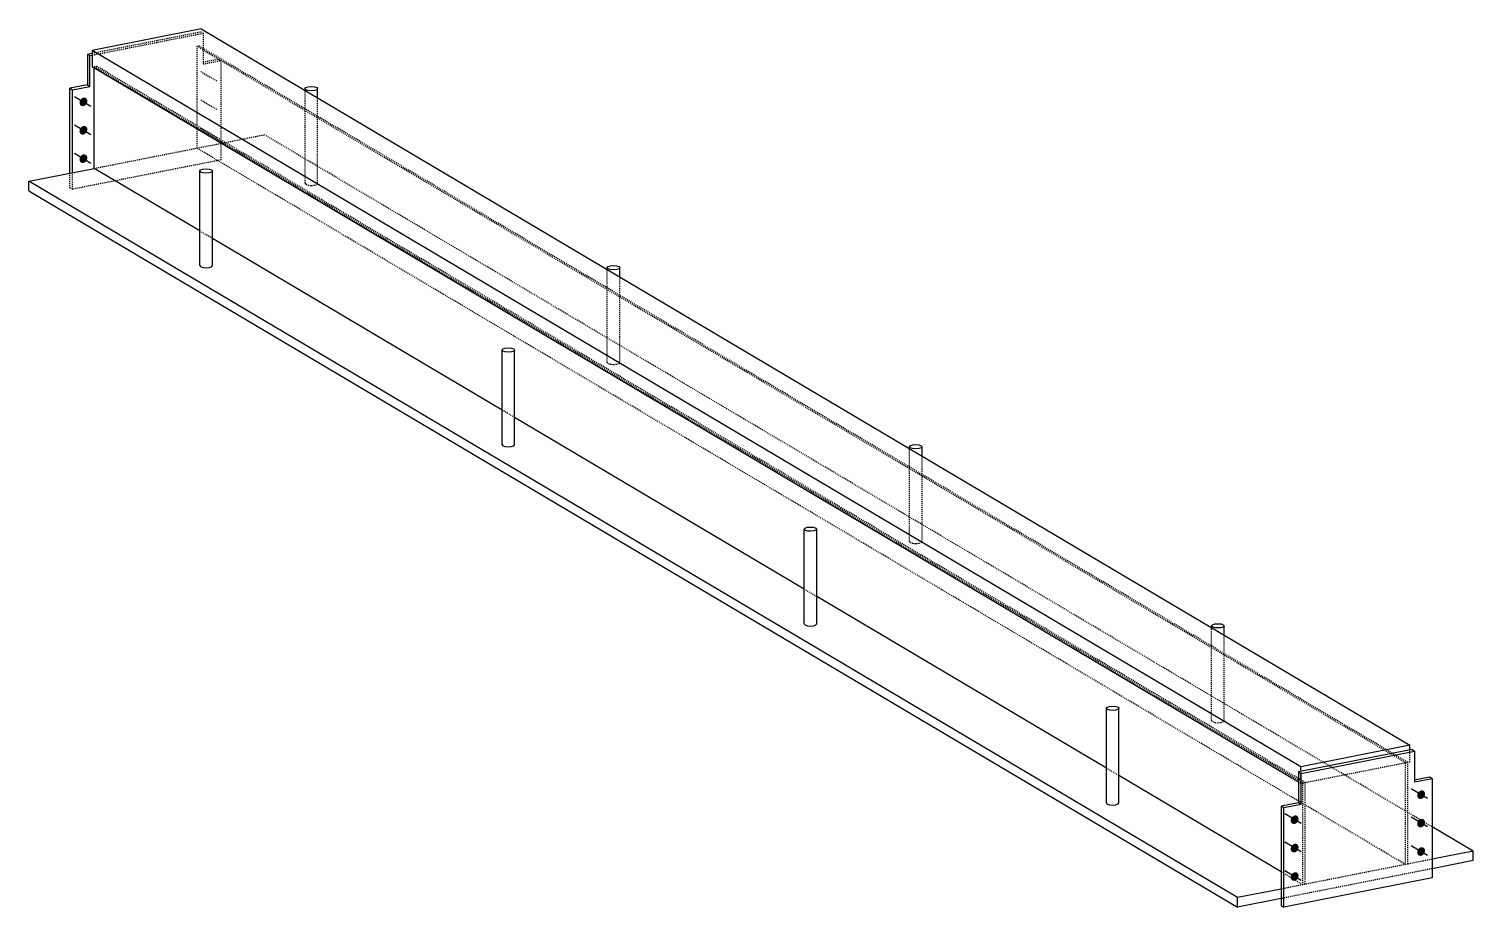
# Model space of a CAD drawing. Header units: millimetres. Extents: x 9 to 44249, y 10 to 1769.
# Drawn here: x 8609 to 11476, y 26 to 1769 of the extents above; entities that cross this region are included whole.
import ezdxf

# ---------------------------------------------------------------- set-up
doc = ezdxf.new("R2010")
doc.units = ezdxf.units.MM
doc.linetypes.add('DXK_LINE_DOT2', pattern=[3.9198, 1.9599, -1.9599])
doc.layers.add('STÅL', color=7, linetype='Continuous')

msp = doc.modelspace()

# ---------------------------------------------------------------- hatches: boundary and pattern name
at = {"layer": 'STÅL', "linetype": 'Continuous'}
for points in [[(8710.7, 1628.3), (8711.8, 1629.8), (8713.1, 1631.1), (8714.6, 1632.1), (8716.2, 1632.8), (8717.8, 1633.1), (8719.4, 1633.1), (8720.9, 1632.7), (8722.2, 1631.9), (8723.3, 1630.8), (8724.1, 1629.4), (8724.6, 1627.8), (8724.8, 1626.1), (8724.6, 1624.3), (8724.1, 1622.5), (8723.3, 1620.8), (8722.2, 1619.3), (8720.9, 1618), (8719.4, 1617), (8717.8, 1616.3), (8716.2, 1616), (8714.6, 1616.1), (8713.1, 1616.5), (8711.8, 1617.3), (8710.7, 1618.4), (8709.9, 1619.7), (8709.4, 1621.3), (8709.2, 1623), (8709.4, 1624.8), (8709.9, 1626.6)], [(8710.7, 1571.9), (8711.8, 1573.5), (8713.1, 1574.8), (8714.6, 1575.8), (8716.2, 1576.4), (8717.8, 1576.8), (8719.4, 1576.7), (8720.9, 1576.3), (8722.2, 1575.5), (8723.3, 1574.4), (8724.1, 1573), (8724.6, 1571.5), (8724.8, 1569.7), (8724.6, 1567.9), (8724.1, 1566.2), (8723.3, 1564.5), (8722.2, 1562.9), (8720.9, 1561.6), (8719.4, 1560.6), (8717.8, 1559.9), (8716.2, 1559.6), (8714.6, 1559.7), (8713.1, 1560.1), (8711.8, 1560.9), (8710.7, 1562), (8709.9, 1563.4), (8709.4, 1564.9), (8709.2, 1566.7), (8709.4, 1568.5), (8709.9, 1570.2)], [(8710.7, 1515.5), (8711.8, 1517.1), (8713.1, 1518.4), (8714.6, 1519.4), (8716.2, 1520.1), (8717.8, 1520.4), (8719.4, 1520.3), (8720.9, 1519.9), (8722.2, 1519.1), (8723.3, 1518), (8724.1, 1516.7), (8724.6, 1515.1), (8724.8, 1513.3), (8724.6, 1511.6), (8724.1, 1509.8), (8723.3, 1508.1), (8722.2, 1506.6), (8720.9, 1505.3), (8719.4, 1504.2), (8717.8, 1503.6), (8716.2, 1503.2), (8714.6, 1503.3), (8713.1, 1503.7), (8711.8, 1504.5), (8710.7, 1505.6), (8709.9, 1507), (8709.4, 1508.6), (8709.2, 1510.3), (8709.4, 1512.1), (8709.9, 1513.9)], [(11366.8, 253.2), (11367.9, 254.7), (11369.2, 256), (11370.7, 257), (11372.3, 257.7), (11374, 258), (11375.5, 258), (11377, 257.5), (11378.4, 256.8), (11379.4, 255.7), (11380.3, 254.3), (11380.8, 252.7), (11380.9, 251), (11380.8, 249.2), (11380.3, 247.4), (11379.4, 245.7), (11378.3, 244.2), (11377, 242.9), (11375.5, 241.9), (11373.9, 241.2), (11372.3, 240.9), (11370.7, 240.9), (11369.2, 241.4), (11367.9, 242.1), (11366.8, 243.2), (11366, 244.6), (11365.5, 246.2), (11365.3, 247.9), (11365.5, 249.7), (11366, 251.5)], [(11115.7, 203.6), (11116.8, 205.1), (11118.1, 206.4), (11119.6, 207.4), (11121.2, 208.1), (11122.8, 208.4), (11124.4, 208.4), (11125.9, 208), (11127.2, 207.2), (11128.3, 206.1), (11129.1, 204.7), (11129.6, 203.1), (11129.8, 201.4), (11129.6, 199.6), (11129.1, 197.8), (11128.3, 196.1), (11127.2, 194.6), (11125.9, 193.3), (11124.4, 192.3), (11122.8, 191.6), (11121.2, 191.3), (11119.6, 191.3), (11118.1, 191.8), (11116.8, 192.6), (11115.7, 193.7), (11114.9, 195), (11114.4, 196.6), (11114.2, 198.3), (11114.4, 200.1), (11114.9, 201.9)], [(11366.8, 196.8), (11367.9, 198.3), (11369.2, 199.6), (11370.7, 200.6), (11372.3, 201.3), (11374, 201.6), (11375.5, 201.6), (11377, 201.2), (11378.4, 200.4), (11379.4, 199.3), (11380.3, 197.9), (11380.8, 196.3), (11380.9, 194.6), (11380.8, 192.8), (11380.3, 191), (11379.4, 189.3), (11378.3, 187.8), (11377, 186.5), (11375.5, 185.5), (11373.9, 184.8), (11372.3, 184.5), (11370.7, 184.6), (11369.2, 185), (11367.9, 185.8), (11366.8, 186.9), (11366, 188.2), (11365.5, 189.8), (11365.3, 191.5), (11365.5, 193.3), (11366, 195.1)], [(11115.7, 147.2), (11116.8, 148.7), (11118.1, 150), (11119.6, 151.1), (11121.2, 151.7), (11122.8, 152.1), (11124.4, 152), (11125.9, 151.6), (11127.2, 150.8), (11128.3, 149.7), (11129.1, 148.3), (11129.6, 146.7), (11129.8, 145), (11129.6, 143.2), (11129.1, 141.4), (11128.3, 139.7), (11127.2, 138.2), (11125.9, 136.9), (11124.4, 135.9), (11122.8, 135.2), (11121.2, 134.9), (11119.6, 135), (11118.1, 135.4), (11116.8, 136.2), (11115.7, 137.3), (11114.9, 138.6), (11114.4, 140.2), (11114.2, 141.9), (11114.4, 143.7), (11114.9, 145.5)], [(11366.8, 140.4), (11367.9, 142), (11369.2, 143.3), (11370.7, 144.3), (11372.3, 144.9), (11374, 145.3), (11375.5, 145.2), (11377, 144.8), (11378.4, 144), (11379.4, 142.9), (11380.3, 141.5), (11380.8, 139.9), (11380.9, 138.2), (11380.8, 136.4), (11380.3, 134.7), (11379.4, 133), (11378.3, 131.4), (11377, 130.1), (11375.5, 129.1), (11373.9, 128.4), (11372.3, 128.1), (11370.7, 128.2), (11369.2, 128.6), (11367.9, 129.4), (11366.8, 130.5), (11366, 131.9), (11365.5, 133.4), (11365.3, 135.2), (11365.5, 137), (11366, 138.7)], [(11115.7, 90.8), (11116.8, 92.4), (11118.1, 93.7), (11119.6, 94.7), (11121.2, 95.4), (11122.8, 95.7), (11124.4, 95.6), (11125.9, 95.2), (11127.2, 94.4), (11128.3, 93.3), (11129.1, 91.9), (11129.6, 90.4), (11129.8, 88.6), (11129.6, 86.8), (11129.1, 85.1), (11128.3, 83.4), (11127.2, 81.8), (11125.9, 80.5), (11124.4, 79.5), (11122.8, 78.8), (11121.2, 78.5), (11119.6, 78.6), (11118.1, 79), (11116.8, 79.8), (11115.7, 80.9), (11114.9, 82.3), (11114.4, 83.8), (11114.2, 85.6), (11114.4, 87.4), (11114.9, 89.1)]]:
    msp.add_hatch(color=96, dxfattribs=at).paths.add_polyline_path(points)

# ---------------------------------------------------------------- linework, layer by layer
at = {"layer": 'STÅL', "color": 2, "linetype": 'Continuous'}
for p, q in [((8950.8, 1769.4), (8734.3, 1726.7)), ((8950.8, 1769.4), (11350.8, 347.7)), ((8725, 1719.4), (8734.3, 1721.2)), ((11134.3, 304.9), (8734.3, 1726.7)), ((8734.3, 1726.7), (8734.3, 1693.8)), ((8725, 1719.4), (8725, 1658.3)), ((8725, 1719.4), (8730, 1716.4)), ((8730, 1716.4), (8734.3, 1717.3)), ((8730, 1655.3), (8730, 1716.4)), ((11130, 274.6), (8734.3, 1693.8)), ((8738.6, 1492.6), (8738.6, 1691.2)), ((8725, 1658.3), (8690.3, 1651.5)), ((8690.3, 1483.1), (8690.3, 1651.5)), ((8690.3, 1651.5), (8695.3, 1648.5)), ((8695.3, 1648.5), (8730, 1655.3)), ((8695.3, 1484), (8695.3, 1648.5)), ((8725, 1658.3), (8730, 1655.3)), ((9157.1, 1650.9), (9158.7, 1653.1)), ((9158.8, 1648.8), (9157.1, 1650.9)), ((9157.1, 1647.2), (9157.1, 1650.9)), ((9158.7, 1653.1), (9163.3, 1654.6)), ((9163.4, 1647.2), (9158.8, 1648.8)), ((9163.3, 1654.6), (9169.5, 1655.2)), ((9169.7, 1646.7), (9163.4, 1647.2)), ((9169.5, 1655.2), (9175.8, 1654.7)), ((9175.9, 1647.3), (9169.7, 1646.7)), ((9175.8, 1654.7), (9180.4, 1653.1)), ((9180.5, 1648.8), (9175.9, 1647.3)), ((9180.4, 1653.1), (9182.1, 1651)), ((9182.1, 1651), (9180.5, 1648.8)), ((9182.1, 1632.4), (9182.1, 1651)), ((8608.7, 1466.9), (8738.6, 1492.6)), ((8948.2, 1368.5), (8738.6, 1492.6)), ((8954.4, 1491.1), (8960.6, 1491.7)), ((8960.6, 1491.7), (8966.9, 1491.1)), ((11008.7, 45.2), (8608.7, 1466.9)), ((8608.7, 1448.2), (8608.7, 1466.9)), ((8948.2, 1487.4), (8949.8, 1489.5)), ((8949.9, 1485.3), (8948.2, 1487.4)), ((8948.2, 1299.5), (8948.2, 1487.4)), ((8949.8, 1489.5), (8954.4, 1491.1)), ((8954.5, 1483.7), (8949.9, 1485.3)), ((8960.8, 1483.2), (8954.5, 1483.7)), ((8967, 1483.7), (8960.8, 1483.2)), ((8966.9, 1491.1), (8971.5, 1489.6)), ((8971.6, 1485.3), (8967, 1483.7)), ((8971.5, 1489.6), (8973.2, 1487.5)), ((8973.2, 1487.5), (8971.6, 1485.3)), ((8973.2, 1299.5), (8973.2, 1487.5)), ((8608.7, 1448.2), (11008.7, 26.4)), ((9548.2, 1013), (8973.2, 1353.6)), ((8948.2, 1299.5), (8949.9, 1297.3)), ((8949.9, 1297.3), (8954.5, 1295.8)), ((8954.5, 1295.8), (8960.8, 1295.2)), ((8960.8, 1295.2), (8967, 1295.8)), ((8967, 1295.8), (8971.6, 1297.4)), ((8971.6, 1297.4), (8973.2, 1299.5)), ((9757.1, 1295.5), (9758.7, 1297.6)), ((9758.8, 1293.4), (9757.1, 1295.5)), ((9757.1, 1291.8), (9757.1, 1295.5)), ((9758.7, 1297.6), (9763.3, 1299.2)), ((9763.4, 1291.8), (9758.8, 1293.4)), ((9763.3, 1299.2), (9769.5, 1299.8)), ((9769.7, 1291.2), (9763.4, 1291.8)), ((9769.5, 1299.8), (9775.8, 1299.2)), ((9775.9, 1291.8), (9769.7, 1291.2)), ((9775.8, 1299.2), (9780.4, 1297.7)), ((9780.5, 1293.4), (9775.9, 1291.8)), ((9780.4, 1297.7), (9782.1, 1295.5)), ((9782.1, 1295.5), (9780.5, 1293.4)), ((9782.1, 1277), (9782.1, 1295.5)), ((9548.2, 1132), (9549.8, 1134.1)), ((9549.9, 1129.8), (9548.2, 1132)), ((9548.2, 944), (9548.2, 1132)), ((9549.8, 1134.1), (9554.4, 1135.7)), ((9554.5, 1128.3), (9549.9, 1129.8)), ((9554.4, 1135.7), (9560.6, 1136.3)), ((9560.8, 1127.7), (9554.5, 1128.3)), ((9560.6, 1136.3), (9566.9, 1135.7)), ((9567, 1128.3), (9560.8, 1127.7)), ((9566.9, 1135.7), (9571.5, 1134.2)), ((9571.6, 1129.9), (9567, 1128.3)), ((9571.5, 1134.2), (9573.2, 1132)), ((9573.2, 1132), (9571.6, 1129.9)), ((9573.2, 944.1), (9573.2, 1132)), ((10148.2, 657.6), (9573.2, 998.2)), ((9548.2, 944), (9549.9, 941.9)), ((9549.9, 941.9), (9554.5, 940.3)), ((9554.5, 940.3), (9560.8, 939.8)), ((9560.8, 939.8), (9567, 940.4)), ((9567, 940.4), (9571.6, 941.9)), ((9571.6, 941.9), (9573.2, 944.1)), ((10357.1, 940.1), (10358.7, 942.2)), ((10358.8, 937.9), (10357.1, 940.1)), ((10357.1, 936.3), (10357.1, 940.1)), ((10358.7, 942.2), (10363.3, 943.8)), ((10363.4, 936.4), (10358.8, 937.9)), ((10363.3, 943.8), (10369.5, 944.4)), ((10369.7, 935.8), (10363.4, 936.4)), ((10369.5, 944.4), (10375.8, 943.8)), ((10375.9, 936.4), (10369.7, 935.8)), ((10375.8, 943.8), (10380.4, 942.2)), ((10380.5, 938), (10375.9, 936.4)), ((10380.4, 942.2), (10382.1, 940.1)), ((10382.1, 940.1), (10380.5, 938)), ((10382.1, 921.5), (10382.1, 940.1)), ((10148.2, 776.5), (10149.8, 778.7)), ((10149.9, 774.4), (10148.2, 776.5)), ((10148.2, 588.6), (10148.2, 776.5)), ((10149.8, 778.7), (10154.4, 780.2)), ((10154.5, 772.8), (10149.9, 774.4)), ((10154.4, 780.2), (10160.6, 780.8)), ((10160.6, 780.8), (10166.9, 780.3)), ((10166.9, 780.3), (10171.5, 778.7)), ((10171.6, 774.4), (10167, 772.9)), ((10171.5, 778.7), (10173.2, 776.6)), ((10173.2, 776.6), (10171.6, 774.4)), ((10173.2, 588.6), (10173.2, 776.6)), ((10160.8, 772.3), (10154.5, 772.8)), ((10167, 772.9), (10160.8, 772.3)), ((10748.2, 302.1), (10173.2, 642.8)), ((10148.2, 588.6), (10149.9, 586.5)), ((10149.9, 586.5), (10154.5, 584.9)), ((10154.5, 584.9), (10160.8, 584.3)), ((10160.8, 584.3), (10167, 584.9)), ((10167, 584.9), (10171.6, 586.5)), ((10171.6, 586.5), (10173.2, 588.6)), ((10957.1, 584.6), (10958.7, 586.8)), ((10958.8, 582.5), (10957.1, 584.6)), ((10957.1, 580.9), (10957.1, 584.6)), ((10958.7, 586.8), (10963.3, 588.3)), ((10963.4, 580.9), (10958.8, 582.5)), ((10963.3, 588.3), (10969.5, 588.9)), ((10969.7, 580.4), (10963.4, 580.9)), ((10969.5, 588.9), (10975.8, 588.4)), ((10975.9, 581), (10969.7, 580.4)), ((10975.8, 588.4), (10980.4, 586.8)), ((10980.5, 582.5), (10975.9, 581)), ((10980.4, 586.8), (10982.1, 584.7)), ((10982.1, 584.7), (10980.5, 582.5)), ((10982.1, 566.1), (10982.1, 584.7)), ((10748.2, 421.1), (10749.8, 423.2)), ((10749.9, 419), (10748.2, 421.1)), ((10748.2, 233.1), (10748.2, 421.1)), ((10749.8, 423.2), (10754.4, 424.8)), ((10754.5, 417.4), (10749.9, 419)), ((10754.4, 424.8), (10760.6, 425.4)), ((10760.8, 416.8), (10754.5, 417.4)), ((10760.6, 425.4), (10766.9, 424.8)), ((10767, 417.4), (10760.8, 416.8)), ((10766.9, 424.8), (10771.5, 423.3)), ((10771.6, 419), (10767, 417.4)), ((10771.5, 423.3), (10773.2, 421.1)), ((10773.2, 421.1), (10771.6, 419)), ((10773.2, 233.2), (10773.2, 421.1)), ((11350.8, 347.7), (11134.3, 304.9)), ((11350.8, 338.3), (11350.8, 347.7)), ((11355.1, 339.1), (11130, 294.7)), ((11135, 291.7), (11360.1, 336.2)), ((11355.1, 339.1), (11360.1, 336.2)), ((11360.1, 336.2), (11360.1, 275.1)), ((11095.3, 96.5), (10773.2, 287.3)), ((11130, 294.7), (11130, 233.6)), ((11130, 294.7), (11135, 291.7)), ((11134.3, 295.5), (11134.3, 304.9)), ((11135, 230.6), (11135, 291.7)), ((11360.1, 279), (11389.8, 284.9)), ((11360.1, 275.1), (11394.8, 281.9)), ((11389.8, 284.9), (11394.8, 281.9)), ((11394.8, 281.9), (11394.8, 84.6)), ((10748.2, 233.1), (10749.9, 231)), ((10749.9, 231), (10754.5, 229.5)), ((10754.5, 229.5), (10760.8, 228.9)), ((10760.8, 228.9), (10767, 229.5)), ((10767, 229.5), (10771.6, 231.1)), ((10771.6, 231.1), (10773.2, 233.2)), ((11130, 233.6), (11095.3, 226.7)), ((11100.3, 223.8), (11135, 230.6)), ((11130, 233.6), (11135, 230.6)), ((11095.3, 226.7), (11095.3, 29.4)), ((11095.3, 226.7), (11100.3, 223.8)), ((11100.3, 26.4), (11100.3, 223.8)), ((11476.4, 137.5), (11394.8, 185.9)), ((11476.4, 137.5), (11394.8, 121.4)), ((11476.4, 118.7), (11394.8, 102.6)), ((11476.4, 118.7), (11476.4, 137.5)), ((11095.3, 62.3), (11008.7, 45.2)), ((11394.8, 84.6), (11100.3, 26.4)), ((11008.7, 26.4), (11008.7, 45.2)), ((11095.3, 43.5), (11008.7, 26.4)), ((11095.3, 29.4), (11100.3, 26.4))]:
    msp.add_line(p, q, dxfattribs=at)
at = {"layer": 'STÅL', "color": 7, "linetype": 'DXK_LINE_DOT2'}
for p, q in [((8734.3, 1721.2), (8950.1, 1763.8)), ((8734.3, 1717.3), (8955.1, 1760.9)), ((8950.1, 1763.8), (8955.1, 1760.9)), ((8955.1, 1760.9), (8955.1, 1699.8)), ((8946.5, 1735.7), (8942.1, 1734.8)), ((11342.1, 313.1), (8942.1, 1734.8)), ((8942.1, 1734.8), (8942.1, 1532.8)), ((11346.5, 313.9), (8946.5, 1735.7)), ((8738.6, 1694.6), (8743, 1695.5)), ((11138.6, 272.9), (8738.6, 1694.6)), ((8738.6, 1691.2), (8738.6, 1694.6)), ((11143, 273.7), (8743, 1695.5)), ((8955.1, 1703.7), (8984.8, 1709.6)), ((8955.1, 1699.8), (8989.8, 1706.6)), ((8984.8, 1709.6), (8989.8, 1706.6)), ((8989.8, 1706.6), (8989.8, 1509.3)), ((9157.1, 1463), (9157.1, 1647.2)), ((9182.1, 1463), (9182.1, 1632.4)), ((8738.6, 1492.6), (9076.4, 1559.3)), ((11394.8, 185.9), (9076.4, 1559.3)), ((11342.1, 111), (8942.1, 1532.8)), ((8989.8, 1509.3), (8695.3, 1451.2)), ((8690.3, 1454.1), (8690.3, 1483.1)), ((8695.3, 1451.2), (8695.3, 1484)), ((9157.1, 1463), (9158.8, 1460.9)), ((9180.5, 1460.9), (9182.1, 1463)), ((8690.3, 1454.1), (8695.3, 1451.2)), ((9158.8, 1460.9), (9163.4, 1459.3)), ((9163.4, 1459.3), (9169.7, 1458.7)), ((9169.7, 1458.7), (9175.9, 1459.3)), ((9175.9, 1459.3), (9180.5, 1460.9)), ((8973.2, 1353.6), (8948.2, 1368.5)), ((9757.1, 1107.6), (9757.1, 1291.8)), ((9782.1, 1107.6), (9782.1, 1277)), ((9757.1, 1107.6), (9758.8, 1105.4)), ((9758.8, 1105.4), (9763.4, 1103.9)), ((9763.4, 1103.9), (9769.7, 1103.3)), ((9769.7, 1103.3), (9775.9, 1103.9)), ((9775.9, 1103.9), (9780.5, 1105.5)), ((9780.5, 1105.5), (9782.1, 1107.6)), ((9573.2, 998.2), (9548.2, 1013)), ((10357.1, 752.1), (10357.1, 936.3)), ((10382.1, 752.2), (10382.1, 921.5)), ((10357.1, 752.1), (10358.8, 750)), ((10358.8, 750), (10363.4, 748.4)), ((10363.4, 748.4), (10369.7, 747.9)), ((10369.7, 747.9), (10375.9, 748.5)), ((10375.9, 748.5), (10380.5, 750)), ((10380.5, 750), (10382.1, 752.2)), ((10173.2, 642.8), (10148.2, 657.6)), ((10957.1, 396.7), (10957.1, 580.9)), ((10982.1, 396.7), (10982.1, 566.1)), ((10957.1, 396.7), (10958.8, 394.5)), ((10958.8, 394.5), (10963.4, 393)), ((10963.4, 393), (10969.7, 392.4)), ((10969.7, 392.4), (10975.9, 393)), ((10975.9, 393), (10980.5, 394.6)), ((10980.5, 394.6), (10982.1, 396.7)), ((11350.8, 314.8), (11350.8, 338.3)), ((10773.2, 287.3), (10748.2, 302.1)), ((11134.3, 272), (11350.8, 314.8)), ((11134.3, 272), (11134.3, 295.5)), ((11342.1, 111), (11342.1, 313.1)), ((11346.5, 111.9), (11346.5, 313.9)), ((11134.3, 272), (11130, 274.6)), ((11138.6, 70.8), (11138.6, 272.9)), ((11143, 71.7), (11143, 273.7)), ((11394.8, 121.4), (11346.5, 111.9)), ((11342.1, 111), (11095.3, 62.3)), ((11394.8, 102.6), (11095.3, 43.5)), ((11138.6, 70.8), (11095.3, 96.5)), ((11346.5, 111.9), (11342.1, 111))]:
    msp.add_line(p, q, dxfattribs=at)
at = {"layer": 'STÅL', "color": 96, "linetype": 'DXK_LINE_DOT2'}
for p, q in [((8950.1, 1684.8), (8982.6, 1665.6)), ((8950.1, 1628.5), (8982.6, 1609.2)), ((8950.1, 1572.1), (8982.6, 1552.8))]:
    msp.add_line(p, q, dxfattribs=at)
at = {"layer": 'STÅL', "color": 96, "linetype": 'Continuous'}
for p, q in [((8699, 1635.2), (8731.5, 1616)), ((8699, 1578.9), (8731.5, 1559.6)), ((8699, 1522.5), (8731.5, 1503.2)), ((11386.1, 241.8), (11353.6, 261)), ((11135, 192.2), (11102.5, 211.4)), ((11386.1, 185.4), (11353.6, 204.6)), ((11135, 135.8), (11102.5, 155)), ((11386.1, 129), (11353.6, 148.2)), ((11135, 79.4), (11102.5, 98.7))]:
    msp.add_line(p, q, dxfattribs=at)

doc.saveas('drawing.dxf')
